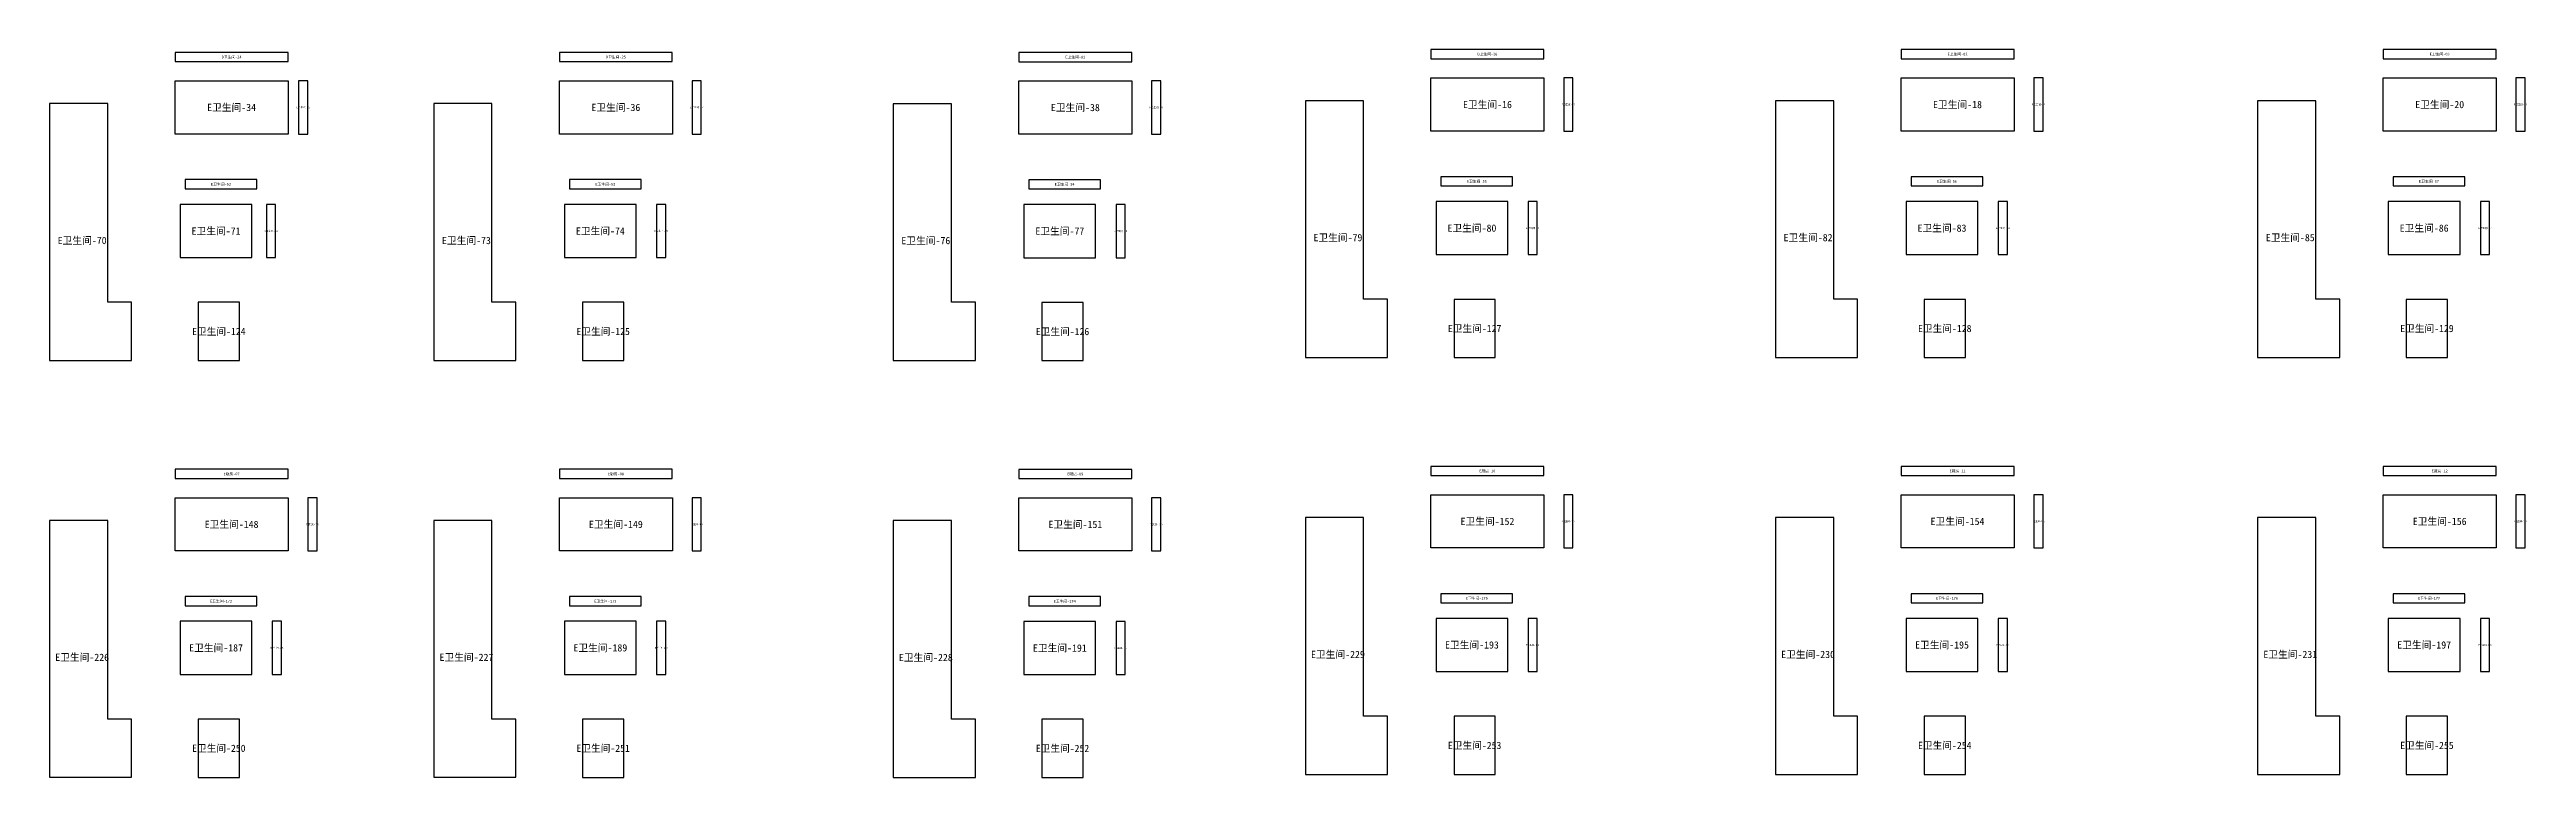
# Model space of a CAD drawing. Header units: inches. Extents: x 44145 to 132907, y -98283 to 21892.
# Drawn here: x 44385 to 71817, y -72684 to -64619 of the extents above; entities that cross this region are included whole.
import ezdxf
from ezdxf.enums import TextEntityAlignment as Align

# ---------------------------------------------------------------- set-up
doc = ezdxf.new("R2010")
doc.units = ezdxf.units.IN
doc.layers.add('NUMBERS', color=7, linetype='Continuous')
doc.layers.add('OUTER', color=7, linetype='Continuous')

msp = doc.modelspace()

# ---------------------------------------------------------------- texts
at = {"layer": 'NUMBERS'}
for s, height, p in [('D卫生间-24', 30, (46401, -64702)), ('D卫生间-25', 30, (50657, -64702)), ('E卫生间-01', 30, (55745, -64703)), ('D卫生间-26', 30, (60309, -64670)), ('E卫生间-02', 30, (65516, -64670)), ('E卫生间-03', 30, (70856, -64670)), ('E卫生间-34', 80, (46401, -65261)), ('E卫生间-35', 20.2, (47194, -65261)), ('E卫生间-36', 80, (50657, -65261)), ('E卫生间-37', 20.2, (51553, -65261)), ('E卫生间-38', 80, (55746, -65262)), ('E卫生间-39', 20.2, (56641, -65262)), ('E卫生间-16', 80, (60310, -65229)), ('E卫生间-17', 20.2, (61205, -65229)), ('E卫生间-18', 80, (65516, -65229)), ('E卫生间-19', 20.2, (66412, -65229)), ('E卫生间-20', 80, (70856, -65229)), ('E卫生间-21', 20.2, (71752, -65229)), ('E卫生间-52', 30, (46284, -66112)), ('E卫生间-53', 30, (50540, -66112)), ('E卫生间-54', 30, (55628, -66113)), ('E卫生间-55', 30, (60192, -66080)), ('E卫生间-56', 30, (65399, -66080)), ('E卫生间-57', 30, (70738, -66080)), ('E卫生间-71', 80, (46229, -66630)), ('E卫生间-72', 20.2, (46837, -66630)), ('E卫生间-74', 80, (50485, -66630)), ('E卫生间-75', 20.2, (51159, -66630)), ('E卫生间-77', 80, (55574, -66631)), ('E卫生间-78', 20.2, (56247, -66631)), ('E卫生间-79', 80, (58654, -66703)), ('E卫生间-80', 80, (60138, -66598)), ('E卫生间-81', 20.2, (60811, -66598)), ('E卫生间-82', 80, (63861, -66703)), ('E卫生间-83', 80, (65344, -66598)), ('E卫生间-84', 20.2, (66018, -66598)), ('E卫生间-85', 80, (69201, -66703)), ('E卫生间-86', 80, (70684, -66598)), ('E卫生间-87', 20.2, (71358, -66598)), ('E卫生间-70', 80, (44746, -66735)), ('E卫生间-73', 80, (49002, -66735)), ('E卫生间-76', 80, (54090, -66736)), ('E卫生间-124', 79.4, (46260, -67743)), ('E卫生间-125', 79.4, (50516, -67743)), ('E卫生间-126', 79.4, (55604, -67744)), ('E卫生间-127', 79.4, (60168, -67710)), ('E卫生间-128', 79.4, (65375, -67710)), ('E卫生间-129', 79.4, (70715, -67710)), ('E厨房-07', 30, (46401, -69321)), ('E厨房-08', 30, (50657, -69321)), ('E厨房-09', 30, (55745, -69322)), ('E厨房-10', 30, (60309, -69289)), ('E厨房-11', 30, (65516, -69289)), ('E厨房-12', 30, (70856, -69289)), ('E卫生间-148', 80, (46401, -69880)), ('E厨房-19', 23.5, (47297, -69880)), ('E卫生间-149', 80, (50657, -69880)), ('E卫生间-150', 17.6, (51553, -69880)), ('E卫生间-151', 80, (55746, -69881)), ('E厨房-20', 23.5, (56641, -69881)), ('E卫生间-152', 80, (60310, -69847)), ('E卫生间-153', 17.6, (61205, -69847)), ('E卫生间-154', 80, (65516, -69847)), ('E卫生间-155', 17.6, (66412, -69847)), ('E卫生间-156', 80, (70856, -69847)), ('E卫生间-157', 17.6, (71752, -69847)), ('E卫生间-172', 30, (46284, -70731)), ('E卫生间-173', 30, (50540, -70731)), ('E卫生间-174', 30, (55628, -70732)), ('E卫生间-175', 30, (60192, -70699)), ('E卫生间-176', 30, (65399, -70699)), ('E卫生间-177', 30, (70738, -70699)), ('E卫生间-226', 80, (44746, -71353)), ('E卫生间-187', 80, (46229, -71248)), ('E卫生间-188', 17.6, (46903, -71248)), ('E卫生间-227', 80, (49002, -71353)), ('E卫生间-189', 80, (50485, -71248)), ('E卫生间-190', 17.6, (51159, -71248)), ('E卫生间-228', 80, (54090, -71355)), ('E卫生间-191', 80, (55574, -71250)), ('E卫生间-192', 17.6, (56247, -71250)), ('E卫生间-229', 80, (58654, -71321)), ('E卫生间-193', 80, (60138, -71216)), ('E卫生间-194', 17.6, (60811, -71216)), ('E卫生间-230', 80, (63861, -71321)), ('E卫生间-195', 80, (65344, -71216)), ('E卫生间-196', 17.6, (66018, -71216)), ('E卫生间-231', 80, (69201, -71321)), ('E卫生间-197', 80, (70684, -71216)), ('E卫生间-198', 17.6, (71358, -71216)), ('E卫生间-250', 79.4, (46260, -72361)), ('E卫生间-251', 79.4, (50516, -72361)), ('E卫生间-252', 79.4, (55604, -72362)), ('E卫生间-253', 79.4, (60168, -72329)), ('E卫生间-254', 79.4, (65375, -72329)), ('E卫生间-255', 79.4, (70715, -72329))]:
    msp.add_text(s, height=height, dxfattribs=at).set_placement(p, align=Align.MIDDLE_CENTER)

# ---------------------------------------------------------------- linework, layer by layer
at = {"layer": 'OUTER'}
for points in [[(45775, -64753), (47026, -64753), (47026, -64651), (45775, -64651), (45775, -64753)], [(50031, -64753), (51282, -64753), (51282, -64651), (50031, -64651), (50031, -64753)], [(55120, -64754), (56371, -64754), (56371, -64653), (55120, -64653), (55120, -64754)], [(59684, -64721), (60935, -64721), (60935, -64619), (59684, -64619), (59684, -64721)], [(64891, -64721), (66142, -64721), (66142, -64619), (64891, -64619), (64891, -64721)], [(70230, -64721), (71481, -64721), (71481, -64619), (70230, -64619), (70230, -64721)], [(45776, -64967), (47027, -64967), (47027, -65556), (45776, -65556), (45776, -64967)], [(47143, -65556), (47245, -65556), (47245, -64967), (47143, -64967), (47143, -65556)], [(50032, -64967), (51283, -64967), (51283, -65556), (50032, -65556), (50032, -64967)], [(51502, -65556), (51603, -65556), (51603, -64967), (51502, -64967), (51502, -65556)], [(55120, -64968), (56371, -64968), (56371, -65557), (55120, -65557), (55120, -64968)], [(56590, -65557), (56692, -65557), (56692, -64968), (56590, -64968), (56590, -65557)], [(59684, -64934), (60935, -64934), (60935, -65523), (59684, -65523), (59684, -64934)], [(61154, -65523), (61256, -65523), (61256, -64934), (61154, -64934), (61154, -65523)], [(64891, -64934), (66142, -64934), (66142, -65523), (64891, -65523), (64891, -64934)], [(66361, -65523), (66463, -65523), (66463, -64934), (66361, -64934), (66361, -65523)], [(70231, -64934), (71481, -64934), (71481, -65523), (70231, -65523), (70231, -64934)], [(71701, -65523), (71802, -65523), (71802, -64934), (71701, -64934), (71701, -65523)], [(44385, -68064), (45294, -68064), (45294, -67419), (45029, -67419), (45029, -65219), (44385, -65219), (44385, -68064)], [(48641, -68064), (49550, -68064), (49550, -67419), (49285, -67419), (49285, -65219), (48641, -65219), (48641, -68064)], [(53729, -68065), (54639, -68065), (54639, -67420), (54374, -67420), (54374, -65220), (53729, -65220), (53729, -68065)], [(58293, -68031), (59203, -68031), (59203, -67387), (58938, -67387), (58938, -65187), (58293, -65187), (58293, -68031)], [(63500, -68031), (64410, -68031), (64410, -67387), (64145, -67387), (64145, -65187), (63500, -65187), (63500, -68031)], [(68840, -68031), (69749, -68031), (69749, -67387), (69484, -67387), (69484, -65187), (68840, -65187), (68840, -68031)], [(45887, -66163), (46680, -66163), (46680, -66061), (45887, -66061), (45887, -66163)], [(50143, -66163), (50936, -66163), (50936, -66061), (50143, -66061), (50143, -66163)], [(55231, -66164), (56025, -66164), (56025, -66063), (55231, -66063), (55231, -66164)], [(59795, -66131), (60589, -66131), (60589, -66029), (59795, -66029), (59795, -66131)], [(65002, -66131), (65796, -66131), (65796, -66029), (65002, -66029), (65002, -66131)], [(70342, -66131), (71135, -66131), (71135, -66029), (70342, -66029), (70342, -66131)], [(45832, -66924), (46626, -66924), (46626, -66335), (45832, -66335), (45832, -66924)], [(46786, -66924), (46888, -66924), (46888, -66335), (46786, -66335), (46786, -66924)], [(50088, -66924), (50882, -66924), (50882, -66335), (50088, -66335), (50088, -66924)], [(51108, -66924), (51210, -66924), (51210, -66335), (51108, -66335), (51108, -66924)], [(55177, -66926), (55970, -66926), (55970, -66337), (55177, -66337), (55177, -66926)], [(56196, -66926), (56298, -66926), (56298, -66337), (56196, -66337), (56196, -66926)], [(59741, -66892), (60535, -66892), (60535, -66303), (59741, -66303), (59741, -66892)], [(60761, -66892), (60862, -66892), (60862, -66303), (60761, -66303), (60761, -66892)], [(64948, -66892), (65741, -66892), (65741, -66303), (64948, -66303), (64948, -66892)], [(65967, -66892), (66069, -66892), (66069, -66303), (65967, -66303), (65967, -66892)], [(70287, -66892), (71081, -66892), (71081, -66303), (70287, -66303), (70287, -66892)], [(71307, -66892), (71408, -66892), (71408, -66303), (71307, -66303), (71307, -66892)], [(46031, -68065), (46488, -68065), (46488, -67420), (46031, -67420), (46031, -68065)], [(50287, -68065), (50744, -68065), (50744, -67420), (50287, -67420), (50287, -68065)], [(55375, -68066), (55833, -68066), (55833, -67421), (55375, -67421), (55375, -68066)], [(59940, -68033), (60397, -68033), (60397, -67388), (59940, -67388), (59940, -68033)], [(65146, -68033), (65604, -68033), (65604, -67388), (65146, -67388), (65146, -68033)], [(70486, -68033), (70943, -68033), (70943, -67388), (70486, -67388), (70486, -68033)], [(45775, -69371), (47026, -69371), (47026, -69270), (45775, -69270), (45775, -69371)], [(50031, -69371), (51282, -69371), (51282, -69270), (50031, -69270), (50031, -69371)], [(55120, -69373), (56371, -69373), (56371, -69271), (55120, -69271), (55120, -69373)], [(59684, -69339), (60935, -69339), (60935, -69238), (59684, -69238), (59684, -69339)], [(64891, -69339), (66142, -69339), (66142, -69238), (64891, -69238), (64891, -69339)], [(70230, -69339), (71481, -69339), (71481, -69238), (70230, -69238), (70230, -69339)], [(45776, -69585), (47027, -69585), (47027, -70174), (45776, -70174), (45776, -69585)], [(47246, -70174), (47348, -70174), (47348, -69585), (47246, -69585), (47246, -70174)], [(50032, -69585), (51283, -69585), (51283, -70174), (50032, -70174), (50032, -69585)], [(51502, -70174), (51603, -70174), (51603, -69585), (51502, -69585), (51502, -70174)], [(55120, -69586), (56371, -69586), (56371, -70175), (55120, -70175), (55120, -69586)], [(56590, -70175), (56692, -70175), (56692, -69586), (56590, -69586), (56590, -70175)], [(59684, -69553), (60935, -69553), (60935, -70142), (59684, -70142), (59684, -69553)], [(61154, -70142), (61256, -70142), (61256, -69553), (61154, -69553), (61154, -70142)], [(64891, -69553), (66142, -69553), (66142, -70142), (64891, -70142), (64891, -69553)], [(66361, -70142), (66463, -70142), (66463, -69553), (66361, -69553), (66361, -70142)], [(70231, -69553), (71481, -69553), (71481, -70142), (70231, -70142), (70231, -69553)], [(71701, -70142), (71802, -70142), (71802, -69553), (71701, -69553), (71701, -70142)], [(44385, -72682), (45294, -72682), (45294, -72037), (45029, -72037), (45029, -69837), (44385, -69837), (44385, -72682)], [(48641, -72682), (49550, -72682), (49550, -72037), (49285, -72037), (49285, -69837), (48641, -69837), (48641, -72682)], [(53729, -72683), (54639, -72683), (54639, -72039), (54374, -72039), (54374, -69838), (53729, -69838), (53729, -72683)], [(58293, -72650), (59203, -72650), (59203, -72005), (58938, -72005), (58938, -69805), (58293, -69805), (58293, -72650)], [(63500, -72650), (64410, -72650), (64410, -72005), (64145, -72005), (64145, -69805), (63500, -69805), (63500, -72650)], [(68840, -72650), (69749, -72650), (69749, -72005), (69484, -72005), (69484, -69805), (68840, -69805), (68840, -72650)], [(45887, -70781), (46680, -70781), (46680, -70680), (45887, -70680), (45887, -70781)], [(50143, -70781), (50936, -70781), (50936, -70680), (50143, -70680), (50143, -70781)], [(55231, -70783), (56025, -70783), (56025, -70681), (55231, -70681), (55231, -70783)], [(59795, -70749), (60589, -70749), (60589, -70648), (59795, -70648), (59795, -70749)], [(65002, -70749), (65796, -70749), (65796, -70648), (65002, -70648), (65002, -70749)], [(70342, -70749), (71135, -70749), (71135, -70648), (70342, -70648), (70342, -70749)], [(45832, -71543), (46626, -71543), (46626, -70954), (45832, -70954), (45832, -71543)], [(46852, -71543), (46954, -71543), (46954, -70954), (46852, -70954), (46852, -71543)], [(50088, -71543), (50882, -71543), (50882, -70954), (50088, -70954), (50088, -71543)], [(51108, -71543), (51210, -71543), (51210, -70954), (51108, -70954), (51108, -71543)], [(55177, -71544), (55970, -71544), (55970, -70955), (55177, -70955), (55177, -71544)], [(56196, -71544), (56298, -71544), (56298, -70955), (56196, -70955), (56196, -71544)], [(59741, -71511), (60535, -71511), (60535, -70922), (59741, -70922), (59741, -71511)], [(60761, -71511), (60862, -71511), (60862, -70922), (60761, -70922), (60761, -71511)], [(64948, -71511), (65741, -71511), (65741, -70922), (64948, -70922), (64948, -71511)], [(65967, -71511), (66069, -71511), (66069, -70922), (65967, -70922), (65967, -71511)], [(70287, -71511), (71081, -71511), (71081, -70922), (70287, -70922), (70287, -71511)], [(71307, -71511), (71408, -71511), (71408, -70922), (71307, -70922), (71307, -71511)], [(46031, -72683), (46488, -72683), (46488, -72039), (46031, -72039), (46031, -72683)], [(50287, -72683), (50744, -72683), (50744, -72039), (50287, -72039), (50287, -72683)], [(55375, -72684), (55833, -72684), (55833, -72040), (55375, -72040), (55375, -72684)], [(59940, -72651), (60397, -72651), (60397, -72007), (59940, -72007), (59940, -72651)], [(65146, -72651), (65604, -72651), (65604, -72007), (65146, -72007), (65146, -72651)], [(70486, -72651), (70943, -72651), (70943, -72007), (70486, -72007), (70486, -72651)]]:
    msp.add_lwpolyline(points, dxfattribs=at)

msp.set_redraw_order([(e.dxf.handle, doc.entitydb.next_handle()) for e in msp.query("TEXT MTEXT ATTDEF DIMENSION ARC_DIMENSION")])  # texts and dimensions are drawn at this point

doc.saveas('drawing.dxf')
